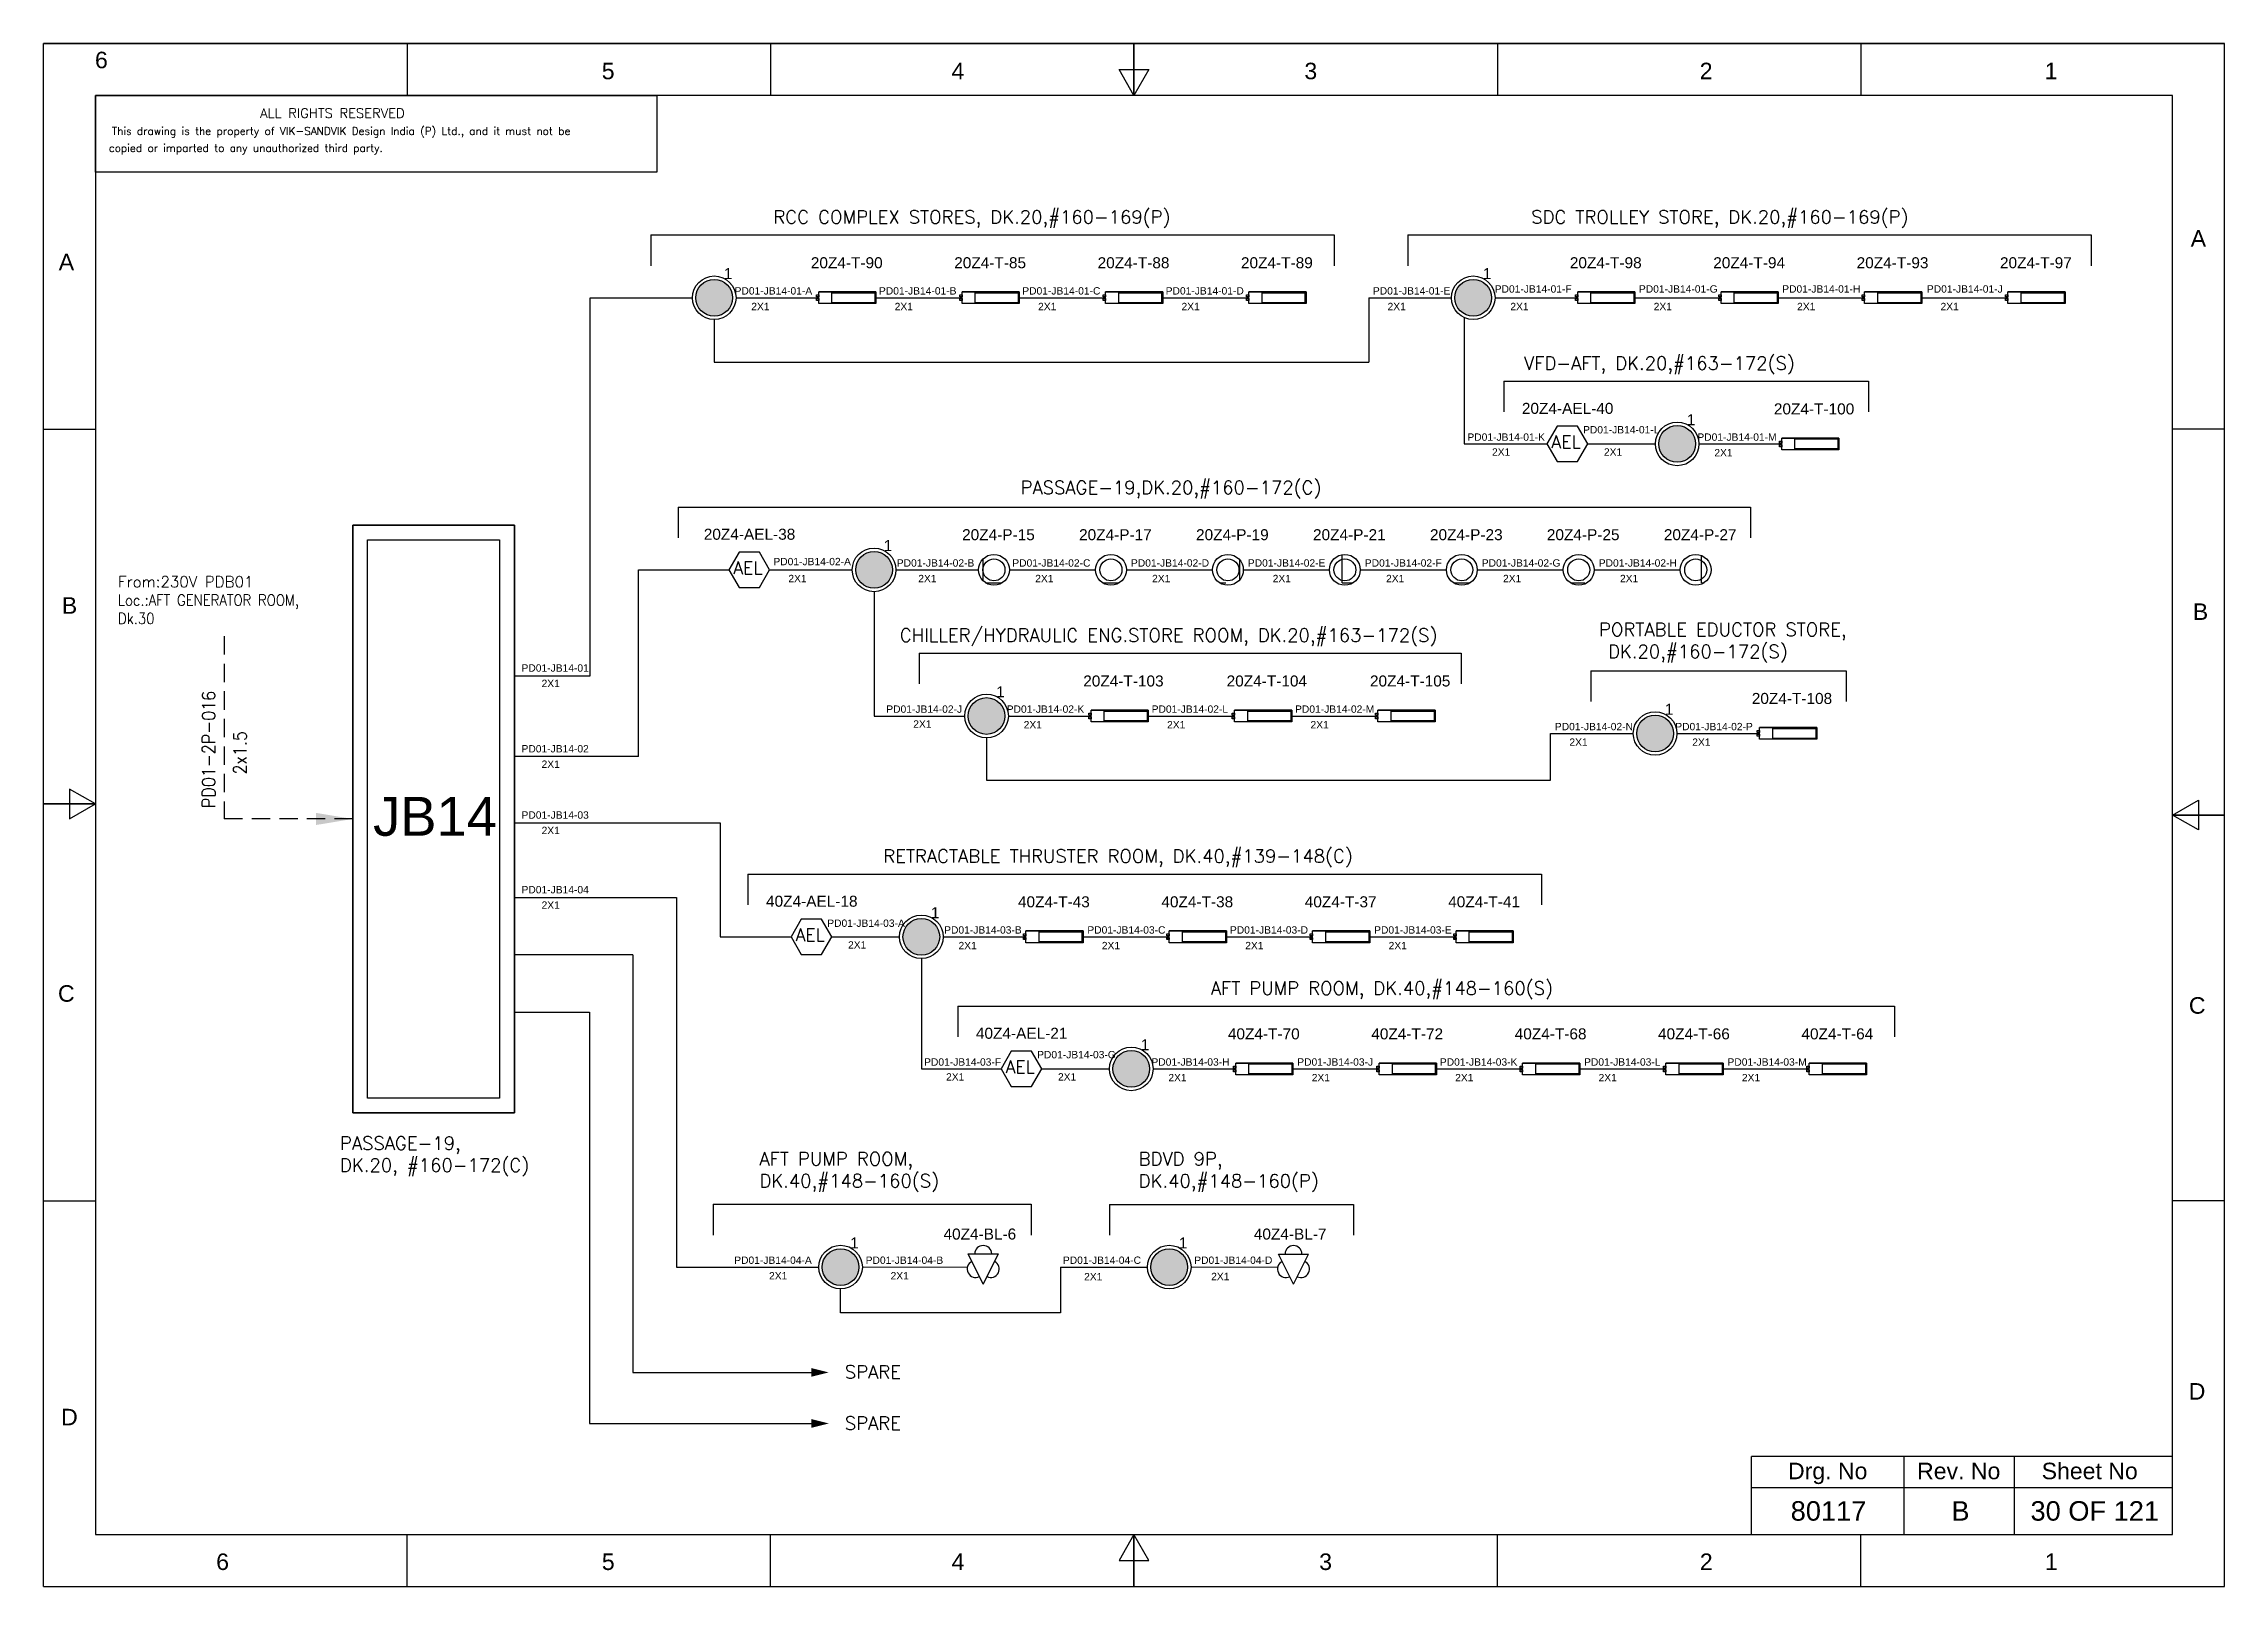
# Model space of a CAD drawing. Header units: inches. Extents: x -3311 to 1429, y -713 to 2436.
# Drawn here: x 815 to 1112, y 1861.1 to 2071.1 of the extents above; entities that cross this region are included whole.
import ezdxf
from ezdxf.enums import TextEntityAlignment as Align

# ---------------------------------------------------------------- set-up
doc = ezdxf.new("R2010")
doc.units = ezdxf.units.IN
doc.linetypes.add('HIDDEN', pattern=[0.375, 0.25, -0.125])
doc.linetypes.add('SOLID', pattern=[0])
for name, color, linetype, lineweight in [('ELEC_TXT-025', 1, 'Continuous', 25), ('HEL-025', 1, 'Continuous', 25), ('HEL-035', 2, 'Continuous', 35)]:
    doc.layers.add(name, color=color, linetype=linetype, lineweight=lineweight)
doc.layers.add('LINE', color=3, linetype='SOLID')
doc.styles.add('_NORMAL', font='arial.ttf')
doc.styles.add('ROMANS', font='simplex.shx', dxfattribs={"width": 0.88})
doc.styles.get("Standard").update_dxf_attribs({"font": 'arial.ttf'})
doc.dimstyles.get("Standard").update_dxf_attribs({"dimtxt": 0.18, "dimasz": 0.18, "dimexe": 0.18, "dimexo": 0.0625, "dimgap": 0.09, "dimtad": 0, "dimtih": 1, "dimtoh": 1, "dimdec": 4, "dimzin": 0, "dimdsep": 46, "dimtxsty": 'Standard', "dimcen": 0.09, "dimadec": 0, "dimazin": 0, "dimtfac": 1, "dimtdec": 4, "dimtofl": 0, "dimtmove": 0, "dimatfit": 3, "dimfxl": 1, "dimtolj": 1, "dimtzin": 0, "dimarcsym": 0})
pattern_1 = [(0, (0, 0), (0, 6.985), [5.08, -1.905]), (90, (0, 0), (-6.985, 4e-16), [5.08, -1.905])]

msp = doc.modelspace()

# ---------------------------------------------------------------- texts
at = {"color": 7}
for s, p in [('PD01-JB14-01-A', (909.11, 2036.97, 0.03)), ('PD01-JB14-01-B', (928.77, 2036.97, 0)), ('PD01-JB14-01-C', (948.29, 2036.97, -0.02)), ('PD01-JB14-01-D', (967.82, 2036.97, -0.05)), ('PD01-JB14-01-E', (996.04, 2036.97, 0)), ('PD01-JB14-01-F', (1012.63, 2037.23, -0.02)), ('PD01-JB14-01-G', (1032.27, 2037.23, -0.05)), ('PD01-JB14-01-H', (1051.79, 2037.23, -0.08)), ('PD01-JB14-01-J', (1071.49, 2037.23, -0.11)), ('2X1', (911.38, 2034.84, -0.02)), ('2X1', (930.91, 2034.84, -0.05)), ('2X1', (950.44, 2034.84, -0.08)), ('2X1', (969.97, 2034.84, -0.1)), ('2X1', (998.03, 2034.84, -0.02)), ('2X1', (1014.76, 2034.84, -0.05)), ('2X1', (1034.28, 2034.84, -0.08)), ('2X1', (1053.81, 2034.84, -0.11)), ('2X1', (1073.34, 2034.84, -0.13)), ('PD01-JB14-01-K', (1008.91, 2017.06, 0)), ('PD01-JB14-01-L', (1024.66, 2018.06, 0)), ('PD01-JB14-01-M', (1040.23, 2017.06, 0)), ('2X1', (1012.26, 2015.03, 0)), ('2X1', (1027.5, 2015.03, -0.02)), ('2X1', (1042.54, 2014.94, -0.05)), ('PD01-JB14-02-A', (914.39, 2000.11, 0.03)), ('2X1', (916.43, 1997.8)), ('PD01-JB14-02-B', (931.2, 1999.92, 0.03)), ('2X1', (934.12, 1997.8, -0.03)), ('PD01-JB14-02-C', (946.93, 1999.92, 0.03)), ('2X1', (950.05, 1997.8, -0.05)), ('PD01-JB14-02-D', (963.09, 1999.92)), ('2X1', (965.97, 1997.8, -0.08)), ('PD01-JB14-02-E', (979.01, 1999.92, -0.05)), ('2X1', (982.39, 1997.8, -0.11)), ('PD01-JB14-02-F', (994.94, 1999.92, -0.05)), ('2X1', (997.83, 1997.8, -0.14)), ('PD01-JB14-02-G', (1010.87, 1999.92, -0.08)), ('2X1', (1013.76, 1997.8, -0.16)), ('PD01-JB14-02-H', (1026.8, 1999.92, -0.11)), ('2X1', (1029.69, 1997.8, -0.19)), ('PD01-JB14-01', (880.09, 1985.62)), ('2X1', (882.82, 1983.52)), ('PD01-JB14-02-J', (929.77, 1980.02)), ('PD01-JB14-02-K', (946.17, 1980.02)), ('PD01-JB14-02-L', (965.91, 1980.02)), ('PD01-JB14-02-M', (985.44, 1980.02, -0.03)), ('2X1', (933.44, 1977.99, -0.02)), ('2X1', (948.48, 1977.89, -0.05)), ('2X1', (968.01, 1977.89, -0.08)), ('2X1', (987.54, 1977.89, -0.1)), ('PD01-JB14-02-N', (1020.82, 1977.64, -0.03)), ('PD01-JB14-02-P', (1037.22, 1977.64, -0.03)), ('PD01-JB14-02', (880.09, 1974.62)), ('2X1', (1022.8, 1975.52, -0.05)), ('2X1', (1039.53, 1975.52, -0.08)), ('2X1', (882.82, 1972.52)), ('PD01-JB14-03', (880.09, 1965.6, 0.06)), ('2X1', (882.82, 1963.5, 0.06)), ('PD01-JB14-04', (880.09, 1955.43)), ('2X1', (882.82, 1953.33)), ('PD01-JB14-03-A', (921.73, 1950.87, 0)), ('2X1', (924.56, 1947.91, -0.02)), ('PD01-JB14-03-B', (937.65, 1949.95, 0)), ('2X1', (939.6, 1947.82, -0.04)), ('PD01-JB14-03-C', (957.15, 1949.95, 0)), ('2X1', (959.12, 1947.82, -0.07)), ('PD01-JB14-03-D', (976.57, 1949.95, 0)), ('2X1', (978.65, 1947.82, -0.1)), ('PD01-JB14-03-E', (996.21, 1949.95, 0)), ('2X1', (998.18, 1947.82, -0.13)), ('PD01-JB14-03-G', (950.31, 1932.97, 0)), ('PD01-JB14-03-F', (934.92, 1931.97, 0)), ('2X1', (937.91, 1929.94, 0)), ('2X1', (953.15, 1929.94, -0.02)), ('PD01-JB14-03-H', (965.88, 1931.97, 0)), ('2X1', (968.18, 1929.84, -0.04)), ('PD01-JB14-03-J', (985.74, 1931.97, 0)), ('2X1', (987.71, 1929.84, -0.07)), ('PD01-JB14-03-K', (1005.16, 1931.97, 0)), ('2X1', (1007.24, 1929.84, -0.1)), ('PD01-JB14-03-L', (1024.8, 1931.97, 0)), ('2X1', (1026.77, 1929.84, -0.13)), ('PD01-JB14-03-M', (1044.33, 1931.97, -0.02)), ('2X1', (1046.29, 1929.84, -0.15)), ('PD01-JB14-04-A', (909.06, 1904.98, 0.05)), ('2X1', (913.8, 1902.86)), ('PD01-JB14-04-B', (926.96, 1904.98, 0.05)), ('2X1', (930.35, 1902.86)), ('PD01-JB14-04-C', (953.82, 1904.98, 0.05)), ('PD01-JB14-04-D', (971.71, 1904.98, 0.05)), ('2X1', (974.01, 1902.76)), ('2X1', (956.71, 1902.74))]:
    msp.add_text(s, height=1, dxfattribs=at).set_placement(p)
at = {"color": 7, "lineweight": 30}
msp.add_text('JB14', height=5.3, dxfattribs=at).set_placement((868.31, 1965.92), align=Align.MIDDLE_CENTER)
at = {"color": 7}
for s, height, p in [('Drg. No', 2.246, (1057.98, 1876.78)), ('Rev. No', 2.246, (1075.82, 1876.78)), ('Sheet No', 2.246, (1093.66, 1876.78)), ('80117', 2.653, (1058.09, 1871.34)), ('B', 2.65, (1076.06, 1871.34)), ('30 OF 121', 2.653, (1094.35, 1871.34))]:
    msp.add_text(s, height=height, dxfattribs=at).set_placement(p, align=Align.MIDDLE_CENTER)
at = {"color": 7, "char_height": 1.8, "attachment_point": 1, "style": '_NORMAL'}
for s, insert, width in [('{\\Fromans|c0;\\C2;RCC COMPLEX STORES, DK.20,#160-169(P)}', (914.39, 2048.43, -0.02), 98.9885), ('{\\Fromans|c0;\\C2;SDC TROLLEY STORE, DK.20,#160-169(P)}', (1017.6, 2048.43, -0.02), 98.9885), ('{\\Fromans|c0;\\C2;VFD-AFT, DK.20,#163-172(S)}', (1016.62, 2028.52, -0.05), 98.9885), ('{\\Fromans|c0;\\C2;CHILLER/HYDRAULIC ENG.STORE ROOM, DK.20,#163-172(S)}', (931.61, 1991.48, -0.05), 98.9885), ('{\\Fromans|c0;\\C2;PORTABLE EDUCTOR STORE,\\P DK.20,#160-172(S)}', (1026.84, 1992.26, -0.08), 98.9885), ('{\\Fromans|c0;\\C2;RETRACTABLE THRUSTER ROOM, DK.40,#139-148(C)}', (929.35, 1961.41, -0.04), 98.9885), ('{\\Fromans|c0;\\C2;AFT PUMP ROOM, DK.40,#148-160(S)}', (973.96, 1943.43, -0.04), 98.9885), ('{\\Fromans|c0;\\C2;PASSAGE-19, \\PDK.20, #160-172(C)}', (855.37, 1922.31), 32.418), ('{\\Fromans|c0;\\C2;AFT PUMP ROOM, \\PDK.40,#148-160(S)}', (912.49, 1920.19, -0.02), 98.9885), ('{\\Fromans|c0;\\C2;BDVD 9P, \\PDK.40,#148-160(P)}', (964.14, 1920.17, -0.02), 98.9885), ('{\\Fromans|c0;\\C2;SPARE}', (924.12, 1891.16), 8.1658), ('{\\Fromans|c0;\\C2;SPARE}', (924.12, 1884.2), 8.1658)]:
    msp.add_mtext(s, dxfattribs=dict(at, insert=insert, width=width))
at = {"color": 7, "insert": (948.06, 2011.59, -0.03), "char_height": 1.8, "attachment_point": 1, "style": '_NORMAL'}
msp.add_mtext('{\\Fromans|c0;\\C2;PASSAGE-19,DK.20,#160-172(C)}', dxfattribs=at)
at = {"color": 7, "insert": (825.13, 1998.61), "char_height": 1.5, "width": 36.8884, "attachment_point": 1}
msp.add_mtext('{\\Fromans|c0;\\C2;From:230V PDB01\\P\\Fsimplex|c0;\\W0.88;Loc.:AFT GENERATOR ROOM,      \\PDk.30}', dxfattribs=at)
at = {"color": 7, "insert": (836.58, 1967.05), "char_height": 1.8, "width": 17.1296, "attachment_point": 1, "rotation": 90, "style": '_NORMAL'}
msp.add_mtext('{\\Fromans|c0;\\W0.88;PD01-2P-016}', dxfattribs=at)
at = {"color": 7, "insert": (840.85, 1971.62), "char_height": 1.8, "attachment_point": 1, "rotation": 90, "style": '_NORMAL'}
msp.add_mtext('{\\Fsimplex|c0;\\W0.88;2x1.5}', dxfattribs=at)

# ---------------------------------------------------------------- blocks, each defined once
blk = doc.blocks.new('fr')
at = {"color": 7, "linetype": 'Continuous'}
for p, q in [((33763.99, 4500.4), (33466.99, 4500.4)), ((33466.99, 4500.4), (33763.99, 4500.4)), ((33466.99, 4290.33), (33466.99, 4500.4)), ((33516.49, 4500.4), (33516.49, 4493.33)), ((33565.99, 4500.4), (33565.99, 4493.33)), ((33615.49, 4500.4), (33615.49, 4493.33)), ((33615.49, 4493.33), (33615.49, 4500.4)), ((33615.49, 4500.4), (33615.49, 4493.33)), ((33664.99, 4500.4), (33664.99, 4493.33)), ((33714.49, 4500.4), (33714.49, 4493.33)), ((33763.99, 4290.33), (33763.99, 4500.4)), ((33763.99, 4290.33), (33763.99, 4500.4)), ((33615.49, 4493.33), (33613.45, 4496.87)), ((33613.45, 4496.87), (33617.53, 4496.87)), ((33617.53, 4496.87), (33615.49, 4493.33)), ((33756.92, 4493.33), (33474.06, 4493.33)), ((33474.06, 4493.33), (33474.06, 4297.41)), ((33756.92, 4297.41), (33756.92, 4493.33)), ((33466.99, 4447.89), (33474.06, 4447.89)), ((33763.99, 4447.89), (33756.92, 4447.89)), ((33474.06, 4396.87), (33470.53, 4398.91)), ((33470.53, 4398.91), (33470.53, 4394.83)), ((33466.99, 4396.87), (33474.06, 4396.87)), ((33474.06, 4396.87), (33466.99, 4396.87)), ((33466.99, 4396.87), (33474.06, 4396.87)), ((33470.53, 4394.83), (33474.06, 4396.87)), ((33756.92, 4395.37), (33760.45, 4397.41)), ((33760.45, 4397.41), (33760.45, 4393.33)), ((33763.99, 4395.37), (33756.92, 4395.37)), ((33760.45, 4393.33), (33756.92, 4395.37)), ((33756.92, 4395.37), (33763.99, 4395.37)), ((33763.99, 4395.37), (33756.92, 4395.37)), ((33466.99, 4342.85), (33474.06, 4342.85)), ((33763.99, 4342.85), (33756.92, 4342.85)), ((33474.06, 4297.41), (33756.92, 4297.41)), ((33516.49, 4290.33), (33516.49, 4297.41)), ((33565.99, 4290.33), (33565.99, 4297.41)), ((33615.49, 4297.41), (33613.45, 4293.87)), ((33615.49, 4290.33), (33615.49, 4297.41)), ((33617.53, 4293.87), (33615.49, 4297.41)), ((33615.49, 4297.41), (33615.49, 4290.33)), ((33615.49, 4290.33), (33615.49, 4297.41)), ((33664.99, 4290.33), (33664.99, 4297.41)), ((33714.49, 4290.33), (33714.49, 4297.41)), ((33613.45, 4293.87), (33617.53, 4293.87)), ((33466.99, 4290.33), (33763.99, 4290.33)), ((33466.99, 4290.33), (33763.99, 4290.33))]:
    blk.add_line(p, q, dxfattribs=at)
at = {"color": 7, "style": '_NORMAL'}
for s, p in [('6', (33474.86, 4498.18)), ('5', (33543.88, 4496.68)), ('4', (33591.52, 4496.68)), ('3', (33639.57, 4496.68)), ('2', (33693.41, 4496.68)), ('1', (33740.39, 4496.68)), ('A', (33760.45, 4473.88)), ('A', (33470.1, 4470.68)), ('B', (33470.52, 4423.9)), ('B', (33760.74, 4423.06)), ('C', (33470.08, 4371.07)), ('C', (33760.29, 4369.44)), ('D', (33760.27, 4316.89)), ('D', (33470.51, 4313.39)), ('6', (33491.37, 4293.69)), ('5', (33543.89, 4293.69)), ('4', (33591.53, 4293.69)), ('3', (33641.59, 4293.69)), ('2', (33693.43, 4293.69)), ('1', (33740.41, 4293.69))]:
    blk.add_text(s, height=2.25, dxfattribs=at).set_placement(p, align=Align.MIDDLE_CENTER)
blk = doc.blocks.new('A$C4BAD7D21')
at = {"layer": 'HEL-025'}
blk.add_lwpolyline([(-34000, 0), (-34000, 2086), (-18714, 2086), (-18714, 0)], close=True, dxfattribs=at)
at = {"layer": 'HEL-025', "style": 'ROMANS'}
for s, p in [('This drawing is the property of VIK-SANDVIK Design India (P) Ltd., and it must not be', (-33558, 1016)), (' copied or imparted to any unauthorized third party.', (-33785, 550))]:
    blk.add_text(s, height=210, dxfattribs=at).set_placement(p)
at = {"layer": 'HEL-035', "style": 'ROMANS'}
blk.add_text('     ALL RIGHTS RESERVED', height=262.5, dxfattribs=at).set_placement((-30497, 1476))
blk = doc.blocks.new('FIXED_KEY_SWITCH')
h = blk.add_hatch(color=1)
h.dxf.hatch_style = 1
edge = h.paths.add_edge_path()
edge.add_arc((848.13, 1737.46), 2.5, 0, 360)
at = {"color": 1}
blk.add_circle((848.13, 1737.46), 2.5, dxfattribs=at)
at = {"color": 7, "insert": (849.44, 1741.5), "char_height": 1.5, "attachment_point": 1, "style": '_NORMAL'}
blk.add_mtext_dynamic_manual_height_columns('1', width=1.5, gutter_width=7.5, heights=[0], dxfattribs=at)
blk = doc.blocks.new('SWT')
blk.add_blockref('FIXED_KEY_SWITCH', (0, 0))
blk.add_attdef('TAG_NO', (844.55, 1741.11), '', height=1.5)
blk = doc.blocks.new('2A')
at = {"color": 7, "lineweight": -3, "ltscale": 2.5}
blk.add_line((790.02, 1997.62, -0.03), (782.23, 1997.62, -0.03), dxfattribs=at)
at = {"color": 7, "lineweight": -3, "ltscale": 2.5, "elevation": -0.03}
for points in [[(781.91, 1997.21), (782.23, 1997.21), (782.23, 1996.94), (781.91, 1996.94)], [(781.91, 1996.7), (782.23, 1996.7), (782.23, 1996.44), (781.91, 1996.44)], [(782.23, 1997.62), (790.02, 1997.62), (790.02, 1996.02), (782.23, 1996.02)], [(784.03, 1997.5), (789.88, 1997.5), (789.88, 1996.14), (784.03, 1996.14)]]:
    blk.add_lwpolyline(points, close=True, dxfattribs=at)
blk = doc.blocks.new('LED TUBE LIGHT 30W')
blk.add_blockref('2A', (179.91, -357.89))
blk.add_attdef('TAG_NO.', (962.52, 1642.97), '', height=1.5)
blk = doc.blocks.new('AEL')
at = {"color": 4}
blk.add_lwpolyline([(989.98, -190.09), (992.75, -190.09), (994.14, -187.69), (992.75, -185.28), (989.98, -185.28), (988.59, -187.69)], close=True, dxfattribs=at)
at = {"color": 4, "style": 'ROMANS'}
blk.add_text('AEL', height=1.725, dxfattribs=at).set_placement((989.2, -188.27))
blk = doc.blocks.new('AEL_L')
blk.add_blockref('AEL', (0, 0))
blk.add_attdef('TAG_NO', (986.55, -183.59), '', height=1.5)
blk = doc.blocks.new('1')
h = blk.add_hatch()
h.set_pattern_fill('ANGLE', color=6)
h.set_pattern_definition(pattern_1)
h.paths.add_polyline_path([(303.23, 2044.43, 1), (306.22, 2044.43, 1)], flags=0)
h.paths.add_polyline_path([(302.63, 2044.43, 1), (306.83, 2044.43, 1)])
h.paths.add_polyline_path([(306.22, 2044.43, -1), (303.23, 2044.43, -1)], flags=16)
h = blk.add_hatch()
h.set_pattern_fill('ANGLE', color=6)
h.set_pattern_definition(pattern_1)
h.paths.add_polyline_path([(303.23, 2044.43, 1), (306.22, 2044.43, 1)])
at = {"color": 6}
for radius in [2.1, 1.5]:
    blk.add_circle((304.73, 2044.43), radius, dxfattribs=at)
blk = doc.blocks.new('LED PENDENT LIGHT 15W')
blk.add_blockref('1', (0, 0))
blk.add_attdef('TAG_NO', (301.63, 2048.1), '', height=1.5)
blk = doc.blocks.new('11')
for p, q in [((438, 1973.54, -0.08), (442.11, 1973.54, -0.08)), ((440.05, 1969.42, -0.08), (438, 1973.54, -0.08)), ((440.05, 1969.42, -0.08), (442.11, 1973.54, -0.08))]:
    blk.add_line(p, q)
for centre, start, end in [((439.02, 1971.48, -0.08), 116.5651, 296.5651), ((440.05, 1973.54, -0.08), 0, 180), ((441.08, 1971.48, -0.08), 243.4349, 63.4349)]:
    blk.add_arc(centre, 1.15, start, end)
blk = doc.blocks.new('BILGE LIGHT')
blk.add_blockref('11', (1524.93, -1711.73))
blk.add_attdef('TAG_NO', (1960.14, 263.52), '', height=1.5)

# ---------------------------------------------------------------- linework, layer by layer
for p, q in [((897.72, 2045.08, -0.02), (990.78, 2045.08, -0.02)), ((1000.81, 2045.08, -0.02), (1093.87, 2045.08, -0.02)), ((889.43, 1985.06), (889.43, 2036.53)), ((995.47, 2036.53, -0.02), (995.47, 2027.78, -0.02)), ((906.33, 2033.56, -0.02), (906.33, 2027.78, -0.02)), ((1008.45, 2033.83, -0.05), (1008.45, 2016.63, -0.05)), ((906.33, 2027.78, -0.02), (995.47, 2027.78, -0.02)), ((1013.87, 2025.17, -0.05), (1063.52, 2025.17, -0.05)), ((901.42, 2008.03, -0.03), (1047.47, 2008.03, -0.03)), ((928.1, 1996.51, -0.03), (928.1, 1979.58, -0.03)), ((934.25, 1988.13, -0.05), (1008.07, 1988.13, -0.05)), ((1025.71, 1985.75, -0.08), (1060.51, 1985.75, -0.08)), ((943.42, 1976.61, -0.05), (943.42, 1970.83, -0.05)), ((1020.24, 1970.83, -0.05), (1020.24, 1977.2, -0.05)), ((943.42, 1970.83, -0.05), (1020.24, 1970.83, -0.05)), ((910.93, 1958.06, -0.04), (1018.99, 1958.06, -0.04)), ((895.27, 1947.07), (879.11, 1947.07)), ((934.54, 1946.53, -0.04), (934.54, 1931.53, -0.04)), ((939.52, 1940.08, -0.04), (1067.07, 1940.08, -0.04)), ((906.17, 1913.09, -0.02), (949.51, 1913.09, -0.02)), ((960.17, 1913.06, -0.02), (993.4, 1913.06, -0.02)), ((953.5, 1904.52), (953.5, 1898.3)), ((923.54, 1898.3), (923.54, 1901.57)), ((953.5, 1898.3), (923.54, 1898.3))]:
    msp.add_line(p, q)
at = {"color": 7, "linetype": 'Continuous'}
for p, q in [((1104.93, 1878.73), (1047.61, 1878.73)), ((1047.61, 1868.14), (1047.61, 1878.73)), ((1068.38, 1868.14), (1068.38, 1878.73)), ((1083.4, 1868.14), (1083.4, 1878.73)), ((1047.61, 1874.55), (1104.93, 1874.55))]:
    msp.add_line(p, q, dxfattribs=at)
at = {"linetype": 'HIDDEN', "ltscale": 10}
msp.add_lwpolyline([(839.57, 1990.44), (839.57, 1965.56)], dxfattribs=at)
for points in [[(919.57, 1890.2, 1.18, 0, 0), (921.93, 1890.2, 0, 0, 0)], [(919.57, 1883.25, 1.18, 0, 0), (921.93, 1883.25, 0, 0, 0)]]:
    msp.add_lwpolyline(points, format="xyseb")
at = {"layer": 'LINE', "color": 0}
for p, q in [((897.72, 2045.08, -0.02), (897.72, 2040.89, -0.02)), ((990.78, 2045.08, -0.02), (990.78, 2040.89, -0.02)), ((1000.81, 2045.08, -0.02), (1000.81, 2040.89, -0.02)), ((1093.87, 2045.08, -0.02), (1093.87, 2040.89, -0.02)), ((889.43, 2036.53, 0.01), (903.35, 2036.53, -0.02)), ((909.3, 2036.53, -0.02), (920.55, 2036.53, -0.05)), ((928.35, 2036.53, -0.05), (940.08, 2036.53, -0.08)), ((947.88, 2036.53, -0.08), (959.61, 2036.53, -0.1)), ((967.41, 2036.53, -0.1), (979.13, 2036.53, -0.13)), ((995.47, 2036.53, -0.02), (1006.72, 2036.53, -0.05)), ((1012.67, 2036.53, -0.05), (1023.93, 2036.53, -0.08)), ((1031.72, 2036.53, -0.08), (1043.45, 2036.53, -0.11)), ((1051.25, 2036.53, -0.11), (1062.98, 2036.53, -0.13)), ((1070.78, 2036.53, -0.13), (1082.51, 2036.53, -0.16)), ((1013.87, 2025.17, -0.05), (1013.87, 2020.99, -0.05)), ((1063.52, 2025.17, -0.05), (1063.52, 2020.99, -0.05)), ((1008.45, 2016.63, -0.05), (1019.74, 2016.63, -0.02)), ((1025.3, 2016.63, -0.02), (1034.5, 2016.63, -0.05)), ((1040.45, 2016.63, -0.05), (1051.71, 2016.63, -0.07)), ((901.42, 2008.03, -0.03), (901.42, 2003.84, -0.03)), ((1047.47, 2008.03, -0.03), (1047.47, 2003.84, -0.03)), ((857.11, 2005.56), (857.11, 1925.56)), ((879.11, 2005.56), (857.11, 2005.56)), ((879.11, 1925.56), (879.11, 2005.56)), ((896, 1974.07), (896, 1999.48, 0.02)), ((896, 1999.48, 0.02), (908.32, 1999.48)), ((913.88, 1999.48), (925.13, 1999.48, -0.03)), ((931.08, 1999.48, -0.03), (942.33, 1999.48, -0.05)), ((946.53, 1999.48, -0.05), (958.26, 1999.48, -0.08)), ((962.46, 1999.48, -0.08), (974.19, 1999.48, -0.11)), ((978.39, 1999.48, -0.11), (990.12, 1999.48, -0.14)), ((994.32, 1999.48, -0.14), (1006.04, 1999.48, -0.16)), ((1010.24, 1999.48, -0.16), (1021.97, 1999.48, -0.19)), ((1026.17, 1999.48, -0.19), (1037.9, 1999.48, -0.22)), ((934.25, 1988.13, -0.05), (934.25, 1983.94, -0.05)), ((1008.07, 1988.13, -0.05), (1008.07, 1983.94, -0.05)), ((879.11, 1985.06), (889.43, 1985.06)), ((1025.71, 1985.75, -0.08), (1025.71, 1981.56, -0.08)), ((1060.51, 1985.75, -0.08), (1060.51, 1981.56, -0.08)), ((928.1, 1979.58, -0.03), (940.45, 1979.58, -0.05)), ((946.4, 1979.58, -0.05), (957.65, 1979.58, -0.08)), ((965.45, 1979.58, -0.08), (977.18, 1979.58, -0.1)), ((984.98, 1979.58, -0.1), (996.7, 1979.58, -0.13)), ((1020.24, 1977.2, -0.05), (1031.5, 1977.2, -0.08)), ((1037.44, 1977.2, -0.08), (1048.7, 1977.2, -0.1)), ((896, 1974.07), (879.11, 1974.07)), ((879.11, 1965.04, 0.06), (907.12, 1965.04, 0.01)), ((907.12, 1965.04), (907.12, 1949.51)), ((910.93, 1958.06, -0.04), (910.93, 1953.87, -0.04)), ((1018.99, 1958.06, -0.04), (1018.99, 1953.87, -0.04)), ((879.11, 1954.88), (901.19, 1954.88)), ((901.19, 1954.88), (901.19, 1904.54)), ((907.12, 1949.51), (916.8, 1949.51, -0.02)), ((922.36, 1949.51, -0.02), (931.56, 1949.51, -0.04)), ((937.51, 1949.51, -0.05), (948.77, 1949.51, -0.07)), ((956.56, 1949.51, -0.07), (968.29, 1949.51, -0.1)), ((976.09, 1949.51, -0.1), (987.82, 1949.51, -0.13)), ((995.62, 1949.51, -0.13), (1007.35, 1949.51, -0.15)), ((895.27, 1947.07), (895.27, 1890.2)), ((939.52, 1940.08, -0.04), (939.52, 1935.89, -0.04)), ((1067.07, 1940.08, -0.04), (1067.07, 1935.89, -0.04)), ((879.11, 1939.27), (889.35, 1939.27)), ((889.35, 1939.27), (889.35, 1883.25)), ((934.54, 1931.53, 0), (945.39, 1931.53, -0.02)), ((950.94, 1931.53, -0.02), (960.15, 1931.53, -0.04)), ((966.1, 1931.53, -0.05), (977.35, 1931.53, -0.07)), ((985.15, 1931.53, -0.07), (996.88, 1931.53, -0.1)), ((1004.68, 1931.53, -0.1), (1016.41, 1931.53, -0.13)), ((1024.21, 1931.53, -0.13), (1035.93, 1931.53, -0.15)), ((1043.73, 1931.53, -0.15), (1055.46, 1931.53, -0.18)), ((857.11, 1925.56), (879.11, 1925.56)), ((906.17, 1913.09, -0.02), (906.17, 1908.9, -0.02)), ((949.51, 1913.09, -0.02), (949.51, 1908.9, -0.02)), ((960.17, 1913.06, -0.02), (960.17, 1908.87, -0.02)), ((993.4, 1913.06, -0.02), (993.4, 1908.87, -0.02)), ((901.19, 1904.54), (920.57, 1904.54)), ((926.52, 1904.54), (940.83, 1904.56)), ((953.5, 1904.52), (965.32, 1904.54)), ((971.27, 1904.54), (983.09, 1904.56)), ((895.27, 1890.2), (919.66, 1890.2)), ((889.35, 1883.25), (919.66, 1883.25))]:
    msp.add_line(p, q, dxfattribs=at)
for points in [[(857.11, 2005.56), (879.11, 2005.56), (879.11, 1925.56), (857.11, 1925.56)], [(859.11, 2003.56), (877.11, 2003.56), (877.11, 1927.56), (859.11, 1927.56)]]:
    msp.add_lwpolyline(points, close=True, dxfattribs=at)
for centre in [(906.33, 2036.53, -0.02), (1009.7, 2036.53, -0.05), (1037.48, 2016.63, -0.05), (928.1, 1999.48, -0.03), (943.42, 1979.58, -0.05), (1034.47, 1977.2, -0.08), (934.54, 1949.51, -0.04), (963.13, 1931.53, -0.04), (923.54, 1904.54), (968.3, 1904.54)]:
    msp.add_circle(centre, 2.97, dxfattribs=at)

# ---------------------------------------------------------------- block references
for name, p in [('fr', (-32651.99, -2429.27)), ('SWT', (58.2, 299.07, -0.02)), ('SWT', (161.57, 299.07, -0.05)), ('SWT', (189.35, 279.17, -0.05)), ('SWT', (79.97, 262.03, -0.03)), ('SWT', (95.29, 242.12, -0.05)), ('SWT', (186.34, 239.74, -0.08)), ('SWT', (86.41, 212.05, -0.04)), ('SWT', (115, 194.07, -0.04)), ('SWT', (75.41, 167.08)), ('SWT', (120.17, 167.08))]:
    msp.add_blockref(name, p)
ref = msp.add_blockref('LED TUBE LIGHT 30W', (-41.58, 397.6, -0.02))
ref.add_attrib('TAG_NO.', '20Z4-T-90', (919.49, 2040.55, -0.02), dxfattribs={"height": 1.5})
ref = msp.add_blockref('LED TUBE LIGHT 30W', (-22.05, 397.6, -0.05))
ref.add_attrib('TAG_NO.', '20Z4-T-85', (939.02, 2040.55, -0.05), dxfattribs={"height": 1.5})
ref = msp.add_blockref('LED TUBE LIGHT 30W', (-2.52, 397.6, -0.08))
ref.add_attrib('TAG_NO.', '20Z4-T-88', (958.55, 2040.55, -0.08), dxfattribs={"height": 1.5})
ref = msp.add_blockref('LED TUBE LIGHT 30W', (17, 397.6, -0.1))
ref.add_attrib('TAG_NO.', '20Z4-T-89', (978.07, 2040.55, -0.1), dxfattribs={"height": 1.5})
ref = msp.add_blockref('LED TUBE LIGHT 30W', (61.79, 397.6, -0.05))
ref.add_attrib('TAG_NO.', '20Z4-T-98', (1022.86, 2040.55, -0.05), dxfattribs={"height": 1.5})
ref = msp.add_blockref('LED TUBE LIGHT 30W', (81.32, 397.6, -0.08))
ref.add_attrib('TAG_NO.', '20Z4-T-94', (1042.39, 2040.55, -0.08), dxfattribs={"height": 1.5})
ref = msp.add_blockref('LED TUBE LIGHT 30W', (100.85, 397.6, -0.11))
ref.add_attrib('TAG_NO.', '20Z4-T-93', (1061.92, 2040.55, -0.11), dxfattribs={"height": 1.5})
ref = msp.add_blockref('LED TUBE LIGHT 30W', (120.37, 397.6, -0.13))
ref.add_attrib('TAG_NO.', '20Z4-T-97', (1081.44, 2040.55, -0.13), dxfattribs={"height": 1.5})
ref = msp.add_blockref('AEL_L', (31.15, 2204.31, -0.02))
ref.add_attrib('TAG_NO', '20Z4-AEL-40', (1016.33, 2020.72, -0.02), dxfattribs={"color": 4, "height": 1.5})
ref = msp.add_blockref('LED TUBE LIGHT 30W', (89.58, 377.7, -0.05))
ref.add_attrib('TAG_NO.', '20Z4-T-100', (1050.65, 2020.65, -0.05), dxfattribs={"height": 1.5})
ref = msp.add_blockref('AEL_L', (-80.27, 2187.17))
ref.add_attrib('TAG_NO', '20Z4-AEL-38', (904.91, 2003.58), dxfattribs={"color": 4, "height": 1.5})
ref = msp.add_blockref('LED PENDENT LIGHT 15W', (639.7, -44.95, -0.05))
ref.add_attrib('TAG_NO', '20Z4-P-15', (940.09, 2003.52, -0.05), dxfattribs={"height": 1.5})
ref = msp.add_blockref('LED PENDENT LIGHT 15W', (655.63, -44.95, -0.08))
ref.add_attrib('TAG_NO', '20Z4-P-17', (956.02, 2003.52, -0.08), dxfattribs={"height": 1.5})
ref = msp.add_blockref('LED PENDENT LIGHT 15W', (671.56, -44.95, -0.11))
ref.add_attrib('TAG_NO', '20Z4-P-19', (971.95, 2003.52, -0.11), dxfattribs={"height": 1.5})
ref = msp.add_blockref('LED PENDENT LIGHT 15W', (687.49, -44.95, -0.14))
ref.add_attrib('TAG_NO', '20Z4-P-21', (987.88, 2003.52, -0.14), dxfattribs={"height": 1.5})
ref = msp.add_blockref('LED PENDENT LIGHT 15W', (703.42, -44.95, -0.16))
ref.add_attrib('TAG_NO', '20Z4-P-23', (1003.81, 2003.52, -0.16), dxfattribs={"height": 1.5})
ref = msp.add_blockref('LED PENDENT LIGHT 15W', (719.34, -44.95, -0.19))
ref.add_attrib('TAG_NO', '20Z4-P-25', (1019.73, 2003.52, -0.19), dxfattribs={"height": 1.5})
ref = msp.add_blockref('LED PENDENT LIGHT 15W', (735.27, -44.95, -0.22))
ref.add_attrib('TAG_NO', '20Z4-P-27', (1035.66, 2003.52, -0.22), dxfattribs={"height": 1.5})
ref = msp.add_blockref('LED TUBE LIGHT 30W', (-4.48, 340.65, -0.05))
ref.add_attrib('TAG_NO.', '20Z4-T-103', (956.59, 1983.6, -0.05), dxfattribs={"height": 1.5})
ref = msp.add_blockref('LED TUBE LIGHT 30W', (15.05, 340.65, -0.08))
ref.add_attrib('TAG_NO.', '20Z4-T-104', (976.12, 1983.6, -0.08), dxfattribs={"height": 1.5})
ref = msp.add_blockref('LED TUBE LIGHT 30W', (34.57, 340.65, -0.1))
ref.add_attrib('TAG_NO.', '20Z4-T-105', (995.64, 1983.6, -0.1), dxfattribs={"height": 1.5})
ref = msp.add_blockref('LED TUBE LIGHT 30W', (86.57, 338.28, -0.08))
ref.add_attrib('TAG_NO.', '20Z4-T-108', (1047.64, 1981.22, -0.08), dxfattribs={"height": 1.5})
ref = msp.add_blockref('AEL_L', (-71.79, 2137.2, -0.02))
ref.add_attrib('TAG_NO', '40Z4-AEL-18', (913.39, 1953.61, -0.02), dxfattribs={"color": 4, "height": 1.5})
ref = msp.add_blockref('LED TUBE LIGHT 30W', (-13.37, 310.58, -0.04))
ref.add_attrib('TAG_NO.', '40Z4-T-43', (947.7, 1953.53, -0.04), dxfattribs={"height": 1.5})
ref = msp.add_blockref('LED TUBE LIGHT 30W', (6.16, 310.58, -0.07))
ref.add_attrib('TAG_NO.', '40Z4-T-38', (967.23, 1953.53, -0.07), dxfattribs={"height": 1.5})
ref = msp.add_blockref('LED TUBE LIGHT 30W', (25.69, 310.58, -0.1))
ref.add_attrib('TAG_NO.', '40Z4-T-37', (986.76, 1953.53, -0.1), dxfattribs={"height": 1.5})
ref = msp.add_blockref('LED TUBE LIGHT 30W', (45.22, 310.58, -0.13))
ref.add_attrib('TAG_NO.', '40Z4-T-41', (1006.29, 1953.53, -0.13), dxfattribs={"height": 1.5})
ref = msp.add_blockref('AEL_L', (-43.2, 2119.22, -0.02))
ref.add_attrib('TAG_NO', '40Z4-AEL-21', (941.97, 1935.63, -0.02), dxfattribs={"color": 4, "height": 1.5})
ref = msp.add_blockref('LED TUBE LIGHT 30W', (15.22, 292.6, -0.04))
ref.add_attrib('TAG_NO.', '40Z4-T-70', (976.29, 1935.55, -0.04), dxfattribs={"height": 1.5})
ref = msp.add_blockref('LED TUBE LIGHT 30W', (34.75, 292.6, -0.07))
ref.add_attrib('TAG_NO.', '40Z4-T-72', (995.82, 1935.55, -0.07), dxfattribs={"height": 1.5})
ref = msp.add_blockref('LED TUBE LIGHT 30W', (54.28, 292.6, -0.1))
ref.add_attrib('TAG_NO.', '40Z4-T-68', (1015.35, 1935.55, -0.1), dxfattribs={"height": 1.5})
ref = msp.add_blockref('LED TUBE LIGHT 30W', (73.8, 292.6, -0.13))
ref.add_attrib('TAG_NO.', '40Z4-T-66', (1034.87, 1935.55, -0.13), dxfattribs={"height": 1.5})
ref = msp.add_blockref('LED TUBE LIGHT 30W', (93.33, 292.6, -0.15))
ref.add_attrib('TAG_NO.', '40Z4-T-64', (1054.4, 1935.55, -0.15), dxfattribs={"height": 1.5})
ref = msp.add_blockref('BILGE LIGHT', (-1022.01, 1644.52, 0.08))
ref.add_attrib('TAG_NO', '40Z4-BL-6', (937.56, 1908.29, 0.08), dxfattribs={"height": 1.5})
ref = msp.add_blockref('BILGE LIGHT', (-979.76, 1644.51, 0.08))
ref.add_attrib('TAG_NO', '40Z4-BL-7', (979.82, 1908.29, 0.08), dxfattribs={"height": 1.5})
at = {"layer": 'ELEC_TXT-025', "color": 0, "xscale": 0.005, "yscale": 0.005, "zscale": 0.005}
msp.add_blockref('A$C4BAD7D21', (992.08, 2053.63), dxfattribs=at)

msp.set_redraw_order([(e.dxf.handle, doc.entitydb.next_handle()) for e in msp.query("TEXT MTEXT ATTDEF DIMENSION ARC_DIMENSION")])  # texts and dimensions are drawn at this point

# ---------------------------------------------------------------- leaders
at = {"linetype": 'HIDDEN', "ltscale": 10}
msp.add_leader([(857.11, 1965.56), (839.57, 1965.56)], dimstyle='Standard', override={"dimasz": 5, "dimarcsym": 1}, dxfattribs=at)

doc.saveas('drawing.dxf')
